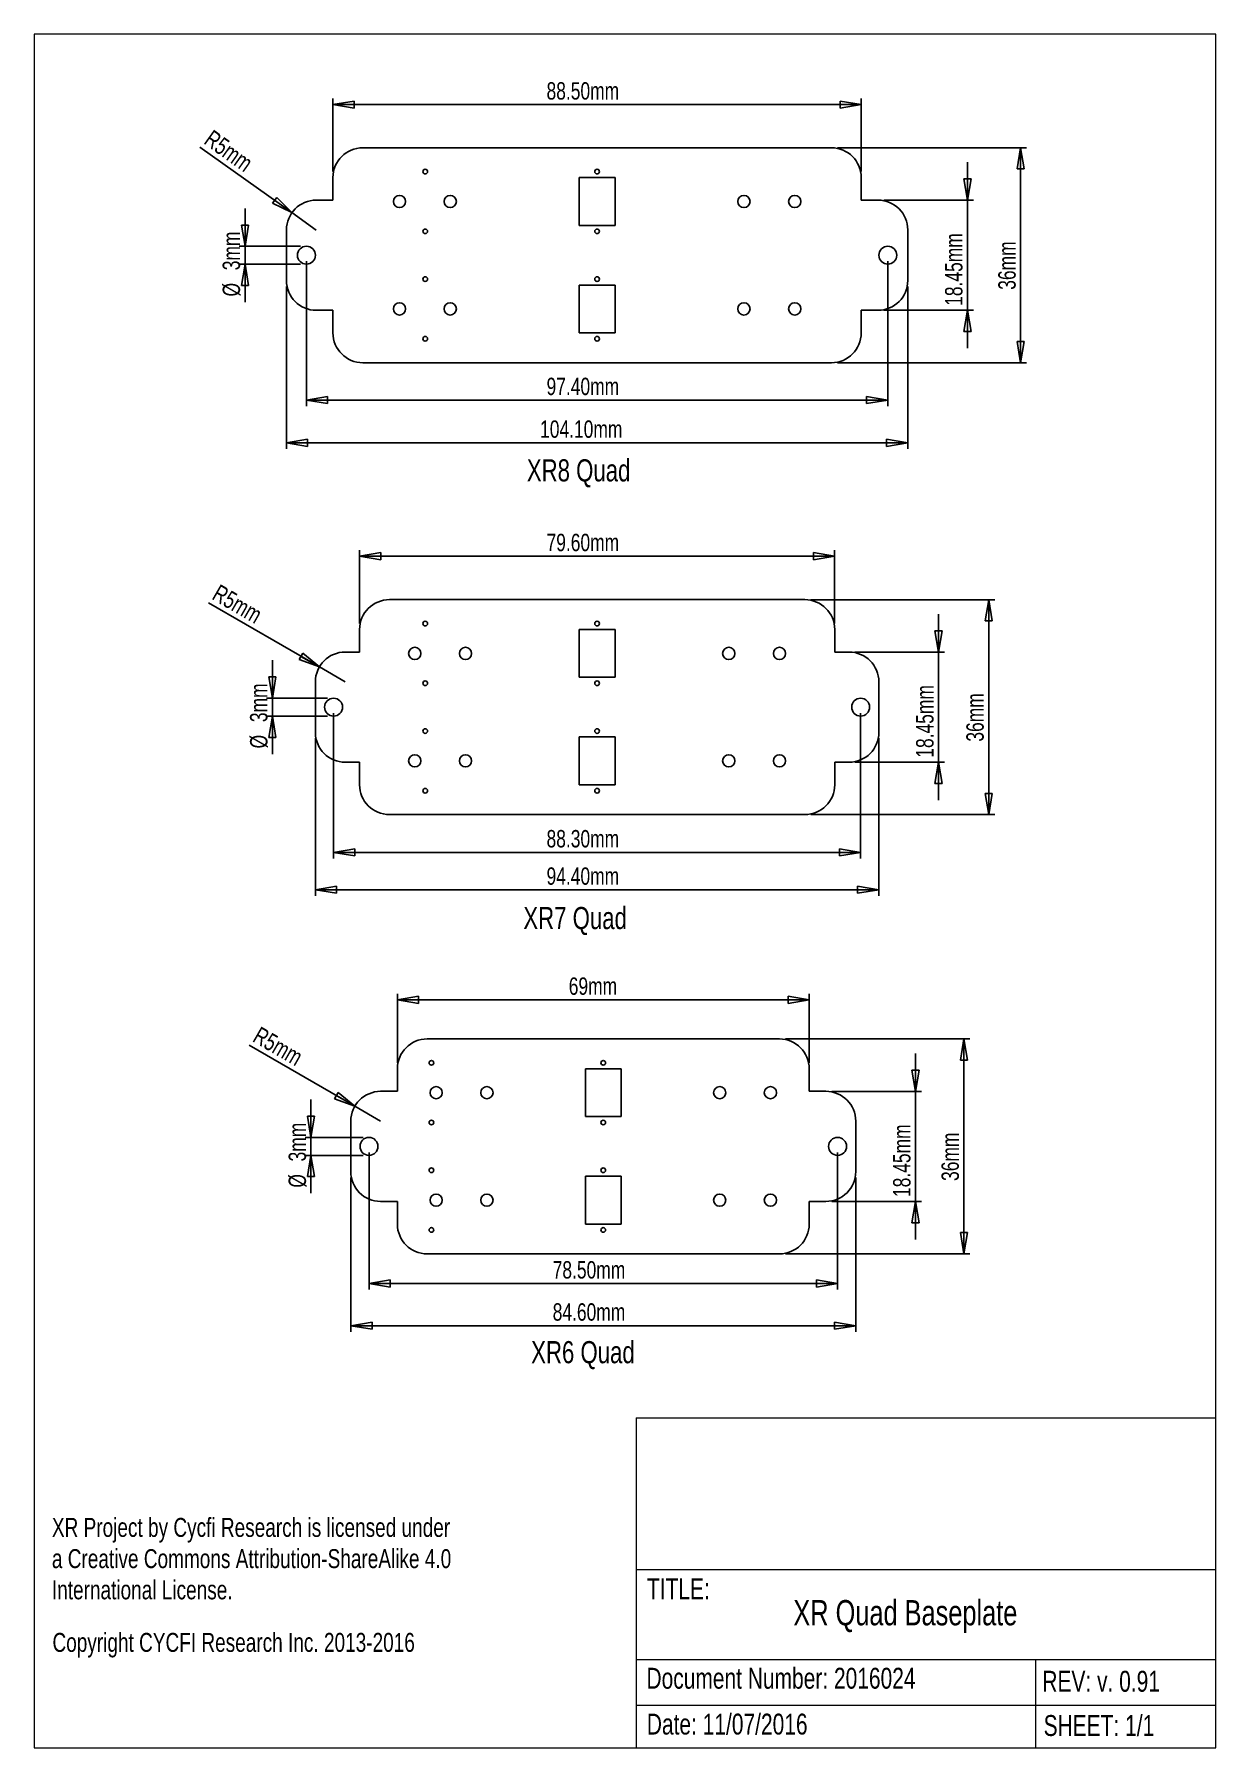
# Model space of a CAD drawing. Header units: millimetres. Extents: x -374 to 1644, y -804 to 292.
# Drawn here: x 5.9 to 203.8, y 5.3 to 292.3 of the extents above; entities that cross this region are included whole.
import ezdxf

# ---------------------------------------------------------------- set-up
doc = ezdxf.new("R2010")
doc.units = ezdxf.units.MM
doc.layers.add('LAYER_1', color=179, linetype='Continuous')
doc.styles.add('SLDTEXTSTYLE0', font='TXT', dxfattribs={"width": 0.75})
doc.dimstyles.new('SLDDIMSTYLE0', dxfattribs={"dimtxt": 2.910417, "dimasz": 3.556, "dimexe": 0, "dimexo": 0.0625, "dimgap": 0.727604, "dimtad": 1, "dimrnd": 1e-09, "dimzin": 12, "dimdsep": 46, "dimtxsty": 'SLDTEXTSTYLE0', "dimblk1": 'CLOSED', "dimblk2": 'CLOSED', "dimsah": 1, "dimcen": 0.09, "dimadec": 0, "dimazin": 3, "dimtfac": 1, "dimtofl": 0, "dimtmove": 0, "dimatfit": 3, "dimldrblk": 'CLOSED', "dimfxl": 1, "dimfrac": 2, "dimtolj": 1, "dimtzin": 12, "dimarcsym": 0})
doc.dimstyles.new('SLDDIMSTYLE1', dxfattribs={"dimtxt": 2.910417, "dimasz": 3.556, "dimexe": 0, "dimexo": 0.0625, "dimgap": 0.727604, "dimtad": 1, "dimrnd": 1e-09, "dimzin": 12, "dimdsep": 46, "dimtxsty": 'SLDTEXTSTYLE0', "dimblk1": 'CLOSED', "dimblk2": 'CLOSED', "dimsah": 1, "dimcen": 0.09, "dimadec": 0, "dimazin": 3, "dimtfac": 1, "dimtmove": 0, "dimatfit": 0, "dimldrblk": 'CLOSED', "dimfxl": 1, "dimfrac": 2, "dimtolj": 1, "dimtzin": 12, "dimarcsym": 0})
doc.dimstyles.new('SLDDIMSTYLE2', dxfattribs={"dimtxt": 2.910417, "dimasz": 3.556, "dimexe": 0, "dimexo": 0.0625, "dimgap": 0.727604, "dimtad": 1, "dimrnd": 1e-09, "dimzin": 4, "dimdsep": 46, "dimtxsty": 'SLDTEXTSTYLE0', "dimblk1": 'CLOSED', "dimblk2": 'CLOSED', "dimsah": 1, "dimcen": 0.09, "dimadec": 0, "dimazin": 1, "dimtfac": 1, "dimtofl": 0, "dimtmove": 0, "dimatfit": 3, "dimldrblk": 'CLOSED', "dimfxl": 1, "dimfrac": 2, "dimtolj": 1, "dimtzin": 12, "dimarcsym": 0})
doc.dimstyles.new('SLDDIMSTYLE3', dxfattribs={"dimtxt": 2.910417, "dimasz": 3.556, "dimexe": 0, "dimexo": 0.0625, "dimgap": 0.727604, "dimtad": 1, "dimrnd": 1e-09, "dimzin": 12, "dimdsep": 46, "dimtxsty": 'SLDTEXTSTYLE0', "dimblk1": 'CLOSED', "dimblk2": 'CLOSED', "dimsah": 1, "dimcen": 0, "dimadec": 0, "dimazin": 3, "dimtfac": 1, "dimtofl": 0, "dimtmove": 0, "dimatfit": 3, "dimldrblk": 'CLOSED', "dimfxl": 1, "dimfrac": 2, "dimtolj": 1, "dimtzin": 12, "dimarcsym": 0})

msp = doc.modelspace()

# ---------------------------------------------------------------- texts
at = {"color": 7, "linetype": 'Continuous', "lineweight": 0, "char_height": 3.5, "attachment_point": 1, "style": 'SLDTEXTSTYLE0'}
for s, insert in [('TITLE:', (108.54, 33.641)), ('Document Number: 2016024', (108.453, 18.646)), ('REV: v. 0.91', (174.771, 18.138)), ('Date: 11/07/2016', (108.509, 10.966)), ('SHEET: 1/1', (174.988, 10.726))]:
    msp.add_mtext(s, dxfattribs=dict(at, insert=insert))
at = {"layer": 'LAYER_1', "attachment_point": 1, "style": 'SLDTEXTSTYLE0'}
for s, insert, char_height in [('XR8 Quad', (88.41, 221.068), 3.7042), ('XR7 Quad', (87.824, 146.081), 3.7042), ('XR6 Quad', (89.135, 73.365), 3.7042), ('XR Quad Baseplate', (133.058, 29.992), 4.23333), ('Copyright CYCFI Research Inc. 2013-2016', (8.94, 24.49), 3.175)]:
    msp.add_mtext(s, dxfattribs=dict(at, insert=insert, char_height=char_height))

# ---------------------------------------------------------------- blocks, each defined once
blk = doc.blocks.new('SW_NOTE_0')
at = {"layer": 'LAYER_1', "color": 0, "char_height": 3.175, "attachment_point": 1, "style": 'SLDTEXTSTYLE0'}
for s, insert in [('XR Project by Cycfi Research is licensed under', (0, 4.09)), ('a Creative Commons Attribution-ShareAlike 4.0', (0, -1.14)), ('International License.', (0, -6.37))]:
    blk.add_mtext(s, dxfattribs=dict(at, insert=insert))
blk = doc.blocks.new('_CLOSED')
at = {"color": 0, "linetype": 'ByBlock', "lineweight": -2}
for p, q in [((-1, 0.166667), (0, 0)), ((-1, 0.166667), (-1, -0.166667)), ((0, 0), (-1, -0.166667)), ((0, 0), (-1, 0))]:
    blk.add_line(p, q, dxfattribs=at)
blk = doc.blocks.new('_D')
at = {"layer": 'LAYER_1'}
for p, q in [((66.72, 119.98), (66.72, 131.53)), ((66.72, 130.53), (135.72, 130.53)), ((135.72, 119.98), (135.72, 131.53))]:
    blk.add_line(p, q, dxfattribs=at)
at = {"layer": 'LAYER_1', "xscale": 3.556, "yscale": 3.556, "rotation": 180}
blk.add_blockref('_CLOSED', (66.72, 130.53, -1.5), dxfattribs=at)
at = {"layer": 'LAYER_1', "xscale": 3.556, "yscale": 3.556}
blk.add_blockref('_CLOSED', (135.72, 130.53, -1.5), dxfattribs=at)
at = {"layer": 'LAYER_1', "insert": (95.43, 134.28), "char_height": 2.91, "attachment_point": 1, "style": 'SLDTEXTSTYLE0'}
blk.add_mtext('69mm', dxfattribs=at)
blk = doc.blocks.new('_D_1')
at = {"layer": 'LAYER_1'}
for p, q in [((52.25, 107.48), (52.25, 113.83)), ((60.97, 107.48), (51.25, 107.48)), ((52.25, 107.48), (52.25, 104.48)), ((60.97, 104.48), (51.25, 104.48)), ((52.25, 104.48), (52.25, 98.13))]:
    blk.add_line(p, q, dxfattribs=at)
at = {"layer": 'LAYER_1', "xscale": 3.556, "yscale": 3.556}
for p, rotation in [((52.25, 107.48, -1.5), 270), ((52.25, 104.48, -1.5), 90)]:
    blk.add_blockref('_CLOSED', p, dxfattribs=dict(at, rotation=rotation))
at = {"layer": 'LAYER_1', "char_height": 2.91, "attachment_point": 1, "rotation": 90, "style": 'SLDTEXTSTYLE0'}
for s, insert in [('3mm', (48.5, 103.46)), ('%%c', (48.5, 99.07))]:
    blk.add_mtext(s, dxfattribs=dict(at, insert=insert))
blk = doc.blocks.new('_D_2')
at = {"layer": 'LAYER_1'}
for p, q in [((153.52, 115.2), (153.52, 121.55)), ((139.52, 115.2), (154.52, 115.2)), ((153.52, 115.2), (153.52, 96.75)), ((139.52, 96.75), (154.52, 96.75)), ((153.52, 96.75), (153.52, 90.4))]:
    blk.add_line(p, q, dxfattribs=at)
at = {"layer": 'LAYER_1', "xscale": 3.556, "yscale": 3.556}
for p, rotation in [((153.52, 115.2, -1.5), 270), ((153.52, 96.75, -1.5), 90)]:
    blk.add_blockref('_CLOSED', p, dxfattribs=dict(at, rotation=rotation))
at = {"layer": 'LAYER_1', "insert": (149.77, 97.5), "char_height": 2.91, "attachment_point": 1, "rotation": 90, "style": 'SLDTEXTSTYLE0'}
blk.add_mtext('18.45mm', dxfattribs=at)
blk = doc.blocks.new('_D_3')
at = {"layer": 'LAYER_1'}
for p, q in [((131.72, 123.98), (162.64, 123.98)), ((161.64, 123.98), (161.64, 87.98)), ((131.72, 87.98), (162.64, 87.98))]:
    blk.add_line(p, q, dxfattribs=at)
at = {"layer": 'LAYER_1', "xscale": 3.556, "yscale": 3.556}
for p, rotation in [((161.64, 123.98, -1.5), 90), ((161.64, 87.98, -1.5), 270)]:
    blk.add_blockref('_CLOSED', p, dxfattribs=dict(at, rotation=rotation))
at = {"layer": 'LAYER_1', "insert": (157.88, 100.19), "char_height": 2.91, "attachment_point": 1, "rotation": 90, "style": 'SLDTEXTSTYLE0'}
blk.add_mtext('36mm', dxfattribs=at)
blk = doc.blocks.new('_D_4')
at = {"layer": 'LAYER_1'}
for p, q in [((58.92, 100.75), (58.92, 74.94)), ((143.52, 100.75), (143.52, 74.94)), ((143.52, 75.94), (58.92, 75.94))]:
    blk.add_line(p, q, dxfattribs=at)
at = {"layer": 'LAYER_1', "xscale": 3.556, "yscale": 3.556, "rotation": 180}
blk.add_blockref('_CLOSED', (58.92, 75.94, -1.5), dxfattribs=at)
at = {"layer": 'LAYER_1', "xscale": 3.556, "yscale": 3.556}
blk.add_blockref('_CLOSED', (143.52, 75.94, -1.5), dxfattribs=at)
at = {"layer": 'LAYER_1', "insert": (92.74, 79.7), "char_height": 2.91, "attachment_point": 1, "style": 'SLDTEXTSTYLE0'}
blk.add_mtext('84.60mm', dxfattribs=at)
blk = doc.blocks.new('_D_5')
at = {"layer": 'LAYER_1'}
for p, q in [((61.97, 104.98), (61.97, 82.01)), ((140.47, 104.98), (140.47, 82.01)), ((61.97, 83.01), (140.47, 83.01))]:
    blk.add_line(p, q, dxfattribs=at)
at = {"layer": 'LAYER_1', "xscale": 3.556, "yscale": 3.556, "rotation": 180}
blk.add_blockref('_CLOSED', (61.97, 83.01, -1.5), dxfattribs=at)
at = {"layer": 'LAYER_1', "xscale": 3.556, "yscale": 3.556}
blk.add_blockref('_CLOSED', (140.47, 83.01, -1.5), dxfattribs=at)
at = {"layer": 'LAYER_1', "insert": (92.74, 86.76), "char_height": 2.91, "attachment_point": 1, "style": 'SLDTEXTSTYLE0'}
blk.add_mtext('78.50mm', dxfattribs=at)
blk = doc.blocks.new('_D_6')
at = {"layer": 'LAYER_1'}
for q in [(41.87, 122.93), (63.92, 110.2)]:
    blk.add_line((59.59, 112.7), q, dxfattribs=at)
at = {"layer": 'LAYER_1', "xscale": 3.556, "yscale": 3.556, "rotation": 330}
blk.add_blockref('_CLOSED', (59.59, 112.7, -1.5), dxfattribs=at)
at = {"layer": 'LAYER_1', "insert": (43.74, 126.17), "char_height": 2.91, "attachment_point": 1, "rotation": 330, "style": 'SLDTEXTSTYLE0'}
blk.add_mtext('R5mm', dxfattribs=at)
blk = doc.blocks.new('_D_7')
at = {"layer": 'LAYER_1'}
for p, q in [((60.38, 193.55), (60.38, 205.84)), ((60.38, 204.84), (139.98, 204.84)), ((139.98, 193.55), (139.98, 205.84))]:
    blk.add_line(p, q, dxfattribs=at)
at = {"layer": 'LAYER_1', "xscale": 3.556, "yscale": 3.556, "rotation": 180}
blk.add_blockref('_CLOSED', (60.38, 204.84, -1.5), dxfattribs=at)
at = {"layer": 'LAYER_1', "xscale": 3.556, "yscale": 3.556}
blk.add_blockref('_CLOSED', (139.98, 204.84, -1.5), dxfattribs=at)
at = {"layer": 'LAYER_1', "insert": (91.71, 208.59), "char_height": 2.91, "attachment_point": 1, "style": 'SLDTEXTSTYLE0'}
blk.add_mtext('79.60mm', dxfattribs=at)
blk = doc.blocks.new('_D_8')
at = {"layer": 'LAYER_1'}
for p, q in [((157.38, 188.78), (157.38, 195.13)), ((143.38, 188.78), (158.38, 188.78)), ((157.38, 188.78), (157.38, 170.33)), ((143.38, 170.33), (158.38, 170.33)), ((157.38, 170.33), (157.38, 163.98))]:
    blk.add_line(p, q, dxfattribs=at)
at = {"layer": 'LAYER_1', "xscale": 3.556, "yscale": 3.556}
for p, rotation in [((157.38, 188.78, -1.5), 270), ((157.38, 170.33, -1.5), 90)]:
    blk.add_blockref('_CLOSED', p, dxfattribs=dict(at, rotation=rotation))
at = {"layer": 'LAYER_1', "insert": (153.63, 171.08), "char_height": 2.91, "attachment_point": 1, "rotation": 90, "style": 'SLDTEXTSTYLE0'}
blk.add_mtext('18.45mm', dxfattribs=at)
blk = doc.blocks.new('_D_9')
at = {"layer": 'LAYER_1'}
for p, q in [((135.98, 197.55), (166.79, 197.55)), ((165.79, 197.55), (165.79, 161.55)), ((135.98, 161.55), (166.79, 161.55))]:
    blk.add_line(p, q, dxfattribs=at)
at = {"layer": 'LAYER_1', "xscale": 3.556, "yscale": 3.556}
for p, rotation in [((165.79, 197.55, -1.5), 90), ((165.79, 161.55, -1.5), 270)]:
    blk.add_blockref('_CLOSED', p, dxfattribs=dict(at, rotation=rotation))
at = {"layer": 'LAYER_1', "insert": (162.04, 173.77), "char_height": 2.91, "attachment_point": 1, "rotation": 90, "style": 'SLDTEXTSTYLE0'}
blk.add_mtext('36mm', dxfattribs=at)
blk = doc.blocks.new('_D_10')
at = {"layer": 'LAYER_1'}
for p, q in [((45.79, 181.05), (45.79, 187.4)), ((55.03, 181.05), (44.79, 181.05)), ((45.79, 181.05), (45.79, 178.05)), ((55.03, 178.05), (44.79, 178.05)), ((45.79, 178.05), (45.79, 171.7))]:
    blk.add_line(p, q, dxfattribs=at)
at = {"layer": 'LAYER_1', "xscale": 3.556, "yscale": 3.556}
for p, rotation in [((45.79, 181.05, -1.5), 270), ((45.79, 178.05, -1.5), 90)]:
    blk.add_blockref('_CLOSED', p, dxfattribs=dict(at, rotation=rotation))
at = {"layer": 'LAYER_1', "char_height": 2.91, "attachment_point": 1, "rotation": 90, "style": 'SLDTEXTSTYLE0'}
for s, insert in [('3mm', (42.04, 177.04)), ('%%c', (42.04, 172.64))]:
    blk.add_mtext(s, dxfattribs=dict(at, insert=insert))
blk = doc.blocks.new('_D_11')
at = {"layer": 'LAYER_1'}
for p, q in [((56.03, 178.55), (56.03, 154.22)), ((144.33, 178.55), (144.33, 154.22)), ((56.03, 155.22), (144.33, 155.22))]:
    blk.add_line(p, q, dxfattribs=at)
at = {"layer": 'LAYER_1', "xscale": 3.556, "yscale": 3.556, "rotation": 180}
blk.add_blockref('_CLOSED', (56.03, 155.22, -1.5), dxfattribs=at)
at = {"layer": 'LAYER_1', "xscale": 3.556, "yscale": 3.556}
blk.add_blockref('_CLOSED', (144.33, 155.22, -1.5), dxfattribs=at)
at = {"layer": 'LAYER_1', "insert": (91.71, 158.97), "char_height": 2.91, "attachment_point": 1, "style": 'SLDTEXTSTYLE0'}
blk.add_mtext('88.30mm', dxfattribs=at)
blk = doc.blocks.new('_D_12')
at = {"layer": 'LAYER_1'}
for p, q in [((52.98, 174.33), (52.98, 147.96)), ((147.38, 174.33), (147.38, 147.96)), ((52.98, 148.96), (147.38, 148.96))]:
    blk.add_line(p, q, dxfattribs=at)
at = {"layer": 'LAYER_1', "xscale": 3.556, "yscale": 3.556, "rotation": 180}
blk.add_blockref('_CLOSED', (52.98, 148.96, -1.5), dxfattribs=at)
at = {"layer": 'LAYER_1', "xscale": 3.556, "yscale": 3.556}
blk.add_blockref('_CLOSED', (147.38, 148.96, -1.5), dxfattribs=at)
at = {"layer": 'LAYER_1', "insert": (91.71, 152.71), "char_height": 2.91, "attachment_point": 1, "style": 'SLDTEXTSTYLE0'}
blk.add_mtext('94.40mm', dxfattribs=at)
blk = doc.blocks.new('_D_13')
at = {"layer": 'LAYER_1'}
for q in [(35.07, 197.01), (57.98, 183.78)]:
    blk.add_line((53.65, 186.28), q, dxfattribs=at)
at = {"layer": 'LAYER_1', "xscale": 3.556, "yscale": 3.556, "rotation": 330}
blk.add_blockref('_CLOSED', (53.65, 186.28, -1.5), dxfattribs=at)
at = {"layer": 'LAYER_1', "insert": (36.93, 200.25), "char_height": 2.91, "attachment_point": 1, "rotation": 330, "style": 'SLDTEXTSTYLE0'}
blk.add_mtext('R5mm', dxfattribs=at)
blk = doc.blocks.new('_D_14')
at = {"layer": 'LAYER_1'}
for p, q in [((55.93, 269.25), (55.93, 281.48)), ((144.43, 269.25), (144.43, 281.48)), ((55.93, 280.48), (144.43, 280.48))]:
    blk.add_line(p, q, dxfattribs=at)
at = {"layer": 'LAYER_1', "xscale": 3.556, "yscale": 3.556, "rotation": 180}
blk.add_blockref('_CLOSED', (55.93, 280.48, -1.5), dxfattribs=at)
at = {"layer": 'LAYER_1', "xscale": 3.556, "yscale": 3.556}
blk.add_blockref('_CLOSED', (144.43, 280.48, -1.5), dxfattribs=at)
at = {"layer": 'LAYER_1', "insert": (91.71, 284.23), "char_height": 2.91, "attachment_point": 1, "style": 'SLDTEXTSTYLE0'}
blk.add_mtext('88.50mm', dxfattribs=at)
blk = doc.blocks.new('_D_15')
at = {"layer": 'LAYER_1'}
for p, q in [((162.23, 264.47), (162.23, 270.82)), ((148.23, 264.47), (163.23, 264.47)), ((162.23, 264.47), (162.23, 246.02)), ((148.23, 246.02), (163.23, 246.02)), ((162.23, 246.02), (162.23, 239.67))]:
    blk.add_line(p, q, dxfattribs=at)
at = {"layer": 'LAYER_1', "xscale": 3.556, "yscale": 3.556}
for p, rotation in [((162.23, 264.47, -1.5), 270), ((162.23, 246.02, -1.5), 90)]:
    blk.add_blockref('_CLOSED', p, dxfattribs=dict(at, rotation=rotation))
at = {"layer": 'LAYER_1', "insert": (158.48, 246.77), "char_height": 2.91, "attachment_point": 1, "rotation": 90, "style": 'SLDTEXTSTYLE0'}
blk.add_mtext('18.45mm', dxfattribs=at)
blk = doc.blocks.new('_D_16')
at = {"layer": 'LAYER_1'}
for p, q in [((140.43, 273.25), (172.14, 273.25)), ((171.14, 273.25), (171.14, 237.25)), ((140.43, 237.25), (172.14, 237.25))]:
    blk.add_line(p, q, dxfattribs=at)
at = {"layer": 'LAYER_1', "xscale": 3.556, "yscale": 3.556}
for p, rotation in [((171.14, 273.25, -1.5), 90), ((171.14, 237.25, -1.5), 270)]:
    blk.add_blockref('_CLOSED', p, dxfattribs=dict(at, rotation=rotation))
at = {"layer": 'LAYER_1', "insert": (167.39, 249.46), "char_height": 2.91, "attachment_point": 1, "rotation": 90, "style": 'SLDTEXTSTYLE0'}
blk.add_mtext('36mm', dxfattribs=at)
blk = doc.blocks.new('_D_17')
at = {"layer": 'LAYER_1'}
for p, q in [((41.2, 256.75), (41.2, 263.1)), ((50.48, 256.75), (40.2, 256.75)), ((41.2, 256.75), (41.2, 253.75)), ((50.48, 253.75), (40.2, 253.75)), ((41.2, 253.75), (41.2, 247.4))]:
    blk.add_line(p, q, dxfattribs=at)
at = {"layer": 'LAYER_1', "xscale": 3.556, "yscale": 3.556}
for p, rotation in [((41.2, 256.75, -1.5), 270), ((41.2, 253.75, -1.5), 90)]:
    blk.add_blockref('_CLOSED', p, dxfattribs=dict(at, rotation=rotation))
at = {"layer": 'LAYER_1', "char_height": 2.91, "attachment_point": 1, "rotation": 90, "style": 'SLDTEXTSTYLE0'}
for s, insert in [('3mm', (37.45, 252.73)), ('%%c', (37.45, 248.34))]:
    blk.add_mtext(s, dxfattribs=dict(at, insert=insert))
blk = doc.blocks.new('_D_18')
at = {"layer": 'LAYER_1'}
for p, q in [((51.48, 254.25), (51.48, 229.98)), ((148.88, 254.25), (148.88, 229.98)), ((51.48, 230.98), (148.88, 230.98))]:
    blk.add_line(p, q, dxfattribs=at)
at = {"layer": 'LAYER_1', "xscale": 3.556, "yscale": 3.556, "rotation": 180}
blk.add_blockref('_CLOSED', (51.48, 230.98, -1.5), dxfattribs=at)
at = {"layer": 'LAYER_1', "xscale": 3.556, "yscale": 3.556}
blk.add_blockref('_CLOSED', (148.88, 230.98, -1.5), dxfattribs=at)
at = {"layer": 'LAYER_1', "insert": (91.71, 234.73), "char_height": 2.91, "attachment_point": 1, "style": 'SLDTEXTSTYLE0'}
blk.add_mtext('97.40mm', dxfattribs=at)
blk = doc.blocks.new('_D_19')
at = {"layer": 'LAYER_1'}
for p, q in [((48.13, 250.02), (48.13, 222.83)), ((152.23, 250.02), (152.23, 222.83)), ((48.13, 223.83), (152.23, 223.83))]:
    blk.add_line(p, q, dxfattribs=at)
at = {"layer": 'LAYER_1', "xscale": 3.556, "yscale": 3.556, "rotation": 180}
blk.add_blockref('_CLOSED', (48.13, 223.83, -1.5), dxfattribs=at)
at = {"layer": 'LAYER_1', "xscale": 3.556, "yscale": 3.556}
blk.add_blockref('_CLOSED', (152.23, 223.83, -1.5), dxfattribs=at)
at = {"layer": 'LAYER_1', "insert": (90.63, 227.58), "char_height": 2.91, "attachment_point": 1, "style": 'SLDTEXTSTYLE0'}
blk.add_mtext('104.10mm', dxfattribs=at)
blk = doc.blocks.new('_D_20')
at = {"layer": 'LAYER_1'}
for q in [(33.64, 273.37), (53.13, 259.47)]:
    blk.add_line((49.06, 262.38), q, dxfattribs=at)
at = {"layer": 'LAYER_1', "xscale": 3.556, "yscale": 3.556, "rotation": 324.51860285}
blk.add_blockref('_CLOSED', (49.06, 262.38, -1.5), dxfattribs=at)
at = {"layer": 'LAYER_1', "insert": (35.81, 276.41), "char_height": 2.91, "attachment_point": 1, "rotation": 324.5186, "style": 'SLDTEXTSTYLE0'}
blk.add_mtext('R5mm', dxfattribs=at)

# ---------------------------------------------------------------- dimensions: what is measured, and where the dimension line sits
at = {"layer": 'LAYER_1'}
for base, p1, p2, dimstyle, picture, middle in [((144.435, 280.476), (55.935, 268.249), (144.435, 268.249), 'SLDDIMSTYLE2', '_D_14', (100.185, 280.476)), ((148.885, 230.98), (51.485, 255.249), (148.885, 255.249), 'SLDDIMSTYLE2', '_D_18', (100.185, 230.98)), ((152.235, 223.829), (48.135, 251.024), (152.235, 251.024), 'SLDDIMSTYLE2', '_D_19', (100.185, 223.829)), ((139.985, 204.838), (60.385, 192.555), (139.985, 192.555), 'SLDDIMSTYLE2', '_D_7', (100.185, 204.838)), ((144.335, 155.216), (56.035, 179.555), (144.335, 179.555), 'SLDDIMSTYLE2', '_D_11', (100.185, 155.216)), ((147.385, 148.96), (52.985, 175.33), (147.385, 175.33), 'SLDDIMSTYLE2', '_D_12', (100.185, 148.96)), ((135.718, 130.531), (66.718, 118.978), (135.718, 118.978), 'SLDDIMSTYLE0', '_D', (101.218, 130.531)), ((140.468, 83.011), (61.968, 105.978), (140.468, 105.978), 'SLDDIMSTYLE2', '_D_5', (101.218, 83.011)), ((58.918, 75.944), (143.518, 101.753), (58.918, 101.753), 'SLDDIMSTYLE2', '_D_4', (101.218, 75.944))]:
    dim = msp.add_linear_dim(base=base, p1=p1, p2=p2, dimstyle=dimstyle, dxfattribs=at)
    dim.commit()
    dim.dimension.update_dxf_attribs({"geometry": picture, "text_midpoint": middle, "dimtype": 160})
for center, mpoint, picture, middle in [((53.135, 259.474), (49.063, 262.376), '_D_20', (38.32, 270.034)), ((57.985, 183.78), (53.655, 186.28), '_D_13', (40.056, 194.131)), ((63.918, 110.203), (59.588, 112.703), '_D_6', (46.853, 120.056))]:
    dim = msp.add_radius_dim(center=center, mpoint=mpoint, dimstyle='SLDDIMSTYLE3', dxfattribs=at)
    dim.commit()
    dim.dimension.update_dxf_attribs({"geometry": picture, "text_midpoint": middle, "dimtype": 164})
for base, p1, p2, dimstyle, picture, middle in [((171.142, 237.249), (139.435, 273.249), (139.435, 237.249), 'SLDDIMSTYLE0', '_D_16', (171.142, 255.249)), ((162.235, 246.024), (147.235, 264.474), (147.235, 246.024), 'SLDDIMSTYLE1', '_D_15', (162.235, 255.249)), ((165.789, 161.555), (134.985, 197.555), (134.985, 161.555), 'SLDDIMSTYLE0', '_D_9', (165.789, 179.555)), ((157.385, 170.33), (142.385, 188.78), (142.385, 170.33), 'SLDDIMSTYLE1', '_D_8', (157.385, 179.555)), ((161.636, 87.978), (130.718, 123.978), (130.718, 87.978), 'SLDDIMSTYLE0', '_D_3', (161.636, 105.978)), ((153.518, 96.753), (138.518, 115.203), (138.518, 96.753), 'SLDDIMSTYLE1', '_D_2', (153.518, 105.978))]:
    dim = msp.add_linear_dim(base=base, p1=p1, p2=p2, angle=90, dimstyle=dimstyle, dxfattribs=at)
    dim.commit()
    dim.dimension.update_dxf_attribs({"geometry": picture, "text_midpoint": middle, "dimtype": 160})
for base, p1, p2, picture, middle in [((41.204, 253.749), (51.485, 256.749), (51.485, 253.749), '_D_17', (41.204, 255.249)), ((45.791, 178.055), (56.035, 181.055), (56.035, 178.055), '_D_10', (45.791, 179.555)), ((52.255, 104.478), (61.968, 107.478), (61.968, 104.478), '_D_1', (52.255, 105.978))]:
    dim = msp.add_linear_dim(base=base, p1=p1, p2=p2, angle=90, text='%%c<>', dimstyle='SLDDIMSTYLE1', dxfattribs=at)
    dim.commit()
    dim.dimension.update_dxf_attribs({"geometry": picture, "text_midpoint": middle, "dimtype": 160})

# ---------------------------------------------------------------- linework, layer by layer
at = {"color": 7, "linetype": 'Continuous', "lineweight": 18}
for p, q in [((5.891, 292.257), (5.891, 5.257)), ((16.62, 292.257), (5.891, 292.257)), ((203.82, 292.257), (16.62, 292.257)), ((203.82, 5.257), (203.82, 292.257)), ((106.742, 60.507), (203.82, 60.507)), ((106.742, 60.507), (106.742, 5.257)), ((203.82, 35.033), (106.742, 35.033)), ((106.742, 20.016), (203.82, 20.016)), ((173.663, 12.406), (173.663, 20.016)), ((106.742, 12.406), (203.82, 12.406)), ((173.663, 5.257), (173.663, 12.406)), ((5.891, 5.257), (16.62, 5.257)), ((16.62, 5.257), (203.82, 5.257))]:
    msp.add_line(p, q, dxfattribs=at)
at = {"color": 7, "linetype": 'Continuous', "lineweight": 25}
for p, q in [((139.435, 273.249), (60.935, 273.249)), ((55.935, 268.249), (55.935, 264.474)), ((103.185, 268.249), (97.185, 268.249)), ((97.185, 268.249), (97.185, 260.249)), ((103.185, 260.249), (103.185, 268.249)), ((144.435, 264.474), (144.435, 268.249)), ((55.935, 264.474), (53.135, 264.474)), ((147.235, 264.474), (144.435, 264.474)), ((48.135, 259.474), (48.135, 251.024)), ((97.185, 260.249), (103.185, 260.249)), ((152.235, 251.024), (152.235, 259.474)), ((103.185, 250.249), (97.185, 250.249)), ((97.185, 250.249), (97.185, 242.249)), ((103.185, 242.249), (103.185, 250.249)), ((53.135, 246.024), (55.935, 246.024)), ((55.935, 246.024), (55.935, 242.249)), ((144.435, 246.024), (147.235, 246.024)), ((144.435, 242.249), (144.435, 246.024)), ((97.185, 242.249), (103.185, 242.249)), ((60.935, 237.249), (139.435, 237.249)), ((134.985, 197.555), (65.385, 197.555)), ((60.385, 192.555), (60.385, 188.78)), ((103.185, 192.555), (97.185, 192.555)), ((97.185, 192.555), (97.185, 184.555)), ((103.185, 184.555), (103.185, 192.555)), ((139.985, 188.78), (139.985, 192.555)), ((60.385, 188.78), (57.985, 188.78)), ((142.385, 188.78), (139.985, 188.78)), ((52.985, 183.78), (52.985, 175.33)), ((97.185, 184.555), (103.185, 184.555)), ((147.385, 175.33), (147.385, 183.78)), ((103.185, 174.555), (97.185, 174.555)), ((97.185, 174.555), (97.185, 166.555)), ((103.185, 166.555), (103.185, 174.555)), ((57.985, 170.33), (60.385, 170.33)), ((60.385, 170.33), (60.385, 166.555)), ((139.985, 170.33), (142.385, 170.33)), ((139.985, 166.555), (139.985, 170.33)), ((97.185, 166.555), (103.185, 166.555)), ((65.385, 161.555), (134.985, 161.555)), ((130.718, 123.978), (71.718, 123.978)), ((66.718, 118.978), (66.718, 115.203)), ((104.218, 118.978), (98.218, 118.978)), ((98.218, 118.978), (98.218, 110.978)), ((104.218, 110.978), (104.218, 118.978)), ((135.718, 115.203), (135.718, 118.978)), ((66.718, 115.203), (63.918, 115.203)), ((138.518, 115.203), (135.718, 115.203)), ((58.918, 110.203), (58.918, 101.753)), ((98.218, 110.978), (104.218, 110.978)), ((143.518, 101.753), (143.518, 110.203)), ((104.218, 100.978), (98.218, 100.978)), ((98.218, 100.978), (98.218, 92.978)), ((104.218, 92.978), (104.218, 100.978)), ((63.918, 96.753), (66.718, 96.753)), ((66.718, 96.753), (66.718, 92.978)), ((135.718, 96.753), (138.518, 96.753)), ((135.718, 92.978), (135.718, 96.753)), ((98.218, 92.978), (104.218, 92.978)), ((71.718, 87.978), (130.718, 87.978))]:
    msp.add_line(p, q, dxfattribs=at)
for centre, radius in [((71.385, 269.249), 0.39), ((100.185, 269.249), 0.39), ((67.085, 264.249), 1.025), ((75.585, 264.249), 1.025), ((124.785, 264.249), 1.025), ((133.285, 264.249), 1.025), ((71.385, 259.249), 0.39), ((100.185, 259.249), 0.39), ((51.485, 255.249), 1.5), ((148.885, 255.249), 1.5), ((71.385, 251.249), 0.39), ((100.185, 251.249), 0.39), ((67.085, 246.249), 1.025), ((75.585, 246.249), 1.025), ((124.785, 246.249), 1.025), ((133.285, 246.249), 1.025), ((71.385, 241.249), 0.39), ((100.185, 241.249), 0.39), ((71.385, 193.555), 0.39), ((100.185, 193.555), 0.39), ((69.635, 188.555), 1.025), ((78.135, 188.555), 1.025), ((122.235, 188.555), 1.025), ((130.735, 188.555), 1.025), ((71.385, 183.555), 0.39), ((100.185, 183.555), 0.39), ((56.035, 179.555), 1.5), ((144.335, 179.555), 1.5), ((71.385, 175.555), 0.39), ((100.185, 175.555), 0.39), ((69.635, 170.555), 1.025), ((78.135, 170.555), 1.025), ((122.235, 170.555), 1.025), ((130.735, 170.555), 1.025), ((71.385, 165.555), 0.39), ((100.185, 165.555), 0.39), ((72.418, 119.978), 0.39), ((101.218, 119.978), 0.39), ((73.218, 114.978), 1.025), ((81.718, 114.978), 1.025), ((120.718, 114.978), 1.025), ((129.218, 114.978), 1.025), ((72.418, 109.978), 0.39), ((101.218, 109.978), 0.39), ((61.968, 105.978), 1.5), ((140.468, 105.978), 1.5), ((72.418, 101.978), 0.39), ((101.218, 101.978), 0.39), ((73.218, 96.978), 1.025), ((81.718, 96.978), 1.025), ((120.718, 96.978), 1.025), ((129.218, 96.978), 1.025), ((72.418, 91.978), 0.39), ((101.218, 91.978), 0.39)]:
    msp.add_circle(centre, radius, dxfattribs=at)
for centre, start, end in [((60.935, 268.249), 90, 180), ((139.435, 268.249), 0, 90), ((53.135, 259.474), 90, 180), ((147.235, 259.474), 0, 90), ((53.135, 251.024), 180, 270), ((147.235, 251.024), 270, 0), ((60.935, 242.249), 180, 270), ((139.435, 242.249), 270, 0), ((65.385, 192.555), 90, 180), ((134.985, 192.555), 0, 90), ((57.985, 183.78), 90, 180), ((142.385, 183.78), 0, 90), ((57.985, 175.33), 180, 270), ((142.385, 175.33), 270, 0), ((65.385, 166.555), 180, 270), ((134.985, 166.555), 270, 0), ((71.718, 118.978), 90, 180), ((130.718, 118.978), 0, 90), ((63.918, 110.203), 90, 180), ((138.518, 110.203), 0, 90), ((63.918, 101.753), 180, 270), ((138.518, 101.753), 270, 0), ((71.718, 92.978), 180, 270), ((130.718, 92.978), 270, 0)]:
    msp.add_arc(centre, 5, start, end, dxfattribs=at)

# ---------------------------------------------------------------- block references
at = {"layer": 'LAYER_1'}
msp.add_blockref('SW_NOTE_0', (8.846, 39.659), dxfattribs=at)

msp.set_redraw_order([(e.dxf.handle, doc.entitydb.next_handle()) for e in msp.query("TEXT MTEXT ATTDEF DIMENSION ARC_DIMENSION")])  # texts and dimensions are drawn at this point

doc.saveas('drawing.dxf')
